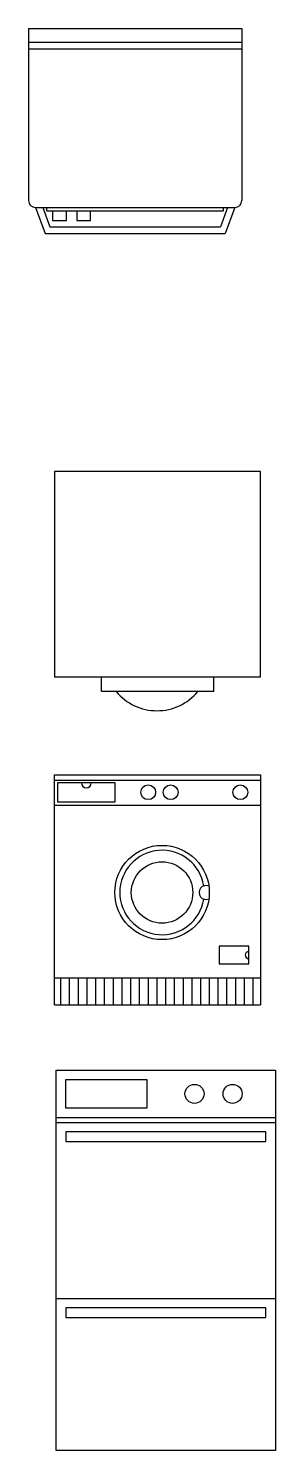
# Model space of a CAD drawing. Header units: millimetres. Extents: x 436 to 8707, y 4337 to 8587.
# Drawn here: x 3052 to 3771, y 4345 to 8499 of the extents above; entities that cross this region are included whole.
import ezdxf

# ---------------------------------------------------------------- set-up
doc = ezdxf.new("R2010")
doc.units = ezdxf.units.MM

msp = doc.modelspace()

# ---------------------------------------------------------------- linework, layer by layer
for p, q in [((3051.6, 8498.6), (3673.2, 8498.6)), ((3051.6, 8498.6), (3051.6, 7995.8)), ((3673.2, 8498.6), (3673.2, 7995.8)), ((3051.6, 8458.6), (3673.2, 8458.6)), ((3051.6, 8438.6), (3673.2, 8438.6)), ((3071.6, 7975.8), (3653.2, 7975.8)), ((3071.6, 7975.8), (3100.1, 7899.3)), ((3093, 7975.8), (3114, 7919.3)), ((3104.7, 7965.8), (3104.7, 7975.8)), ((3631.9, 7975.8), (3610.9, 7919.3)), ((3620.2, 7965.8), (3620.2, 7975.8)), ((3653.2, 7975.8), (3624.8, 7899.3)), ((3104.7, 7965.8), (3620.2, 7965.8)), ((3122, 7965.8), (3122, 7938.1)), ((3122, 7938.1), (3162.6, 7938.1)), ((3162.6, 7938.1), (3162.6, 7965.8)), ((3192, 7965.8), (3192, 7938.1)), ((3192, 7938.1), (3232.6, 7938.1)), ((3232.6, 7938.1), (3232.6, 7965.8)), ((3100.1, 7899.3), (3624.8, 7899.3)), ((3114, 7919.3), (3610.9, 7919.3)), ((3127.8, 7205.1), (3127.8, 6605.1)), ((3727.8, 7205.1), (3127.8, 7205.1)), ((3727.8, 6605.1), (3727.8, 7205.1)), ((3127.8, 6605.1), (3727.8, 6605.1)), ((3264.2, 6562.3), (3264.2, 6605.1)), ((3591.4, 6562.3), (3591.4, 6605.1)), ((3591.4, 6562.3), (3264.2, 6562.3)), ((3127.8, 5647.4), (3127.8, 6319.1)), ((3127.8, 6319.1), (3727.8, 6319.1)), ((3727.8, 6319.1), (3727.8, 5647.4)), ((3127.8, 6302.9), (3727.8, 6302.9)), ((3127.8, 6230.4), (3727.8, 6230.4)), ((3727.8, 5725), (3127.8, 5725)), ((3145, 5725), (3145, 5647.4)), ((3170.5, 5725), (3170.5, 5647.4)), ((3196, 5725), (3196, 5647.4)), ((3221.5, 5725), (3221.5, 5647.4)), ((3247, 5725), (3247, 5647.4)), ((3272.4, 5725), (3272.4, 5647.4)), ((3297.9, 5725), (3297.9, 5647.4)), ((3323.4, 5725), (3323.4, 5647.4)), ((3348.9, 5725), (3348.9, 5647.4)), ((3374.4, 5725), (3374.4, 5647.4)), ((3399.9, 5725), (3399.9, 5647.4)), ((3425.4, 5725), (3425.4, 5647.4)), ((3450.9, 5725), (3450.9, 5647.4)), ((3476.4, 5725), (3476.4, 5647.4)), ((3501.9, 5725), (3501.9, 5647.4)), ((3527.4, 5725), (3527.4, 5647.4)), ((3552.9, 5725), (3552.9, 5647.4)), ((3578, 5725), (3578, 5647.4)), ((3578.4, 5725), (3578.4, 5647.4)), ((3603.4, 5725), (3603.4, 5647.4)), ((3628.9, 5725), (3628.9, 5647.4)), ((3654.4, 5725), (3654.4, 5647.4)), ((3679.9, 5725), (3679.9, 5647.4)), ((3705.4, 5725), (3705.4, 5647.4)), ((3127.8, 5647.4), (3727.8, 5647.4)), ((3132.4, 4345.4), (3132.4, 5456.5)), ((3132.4, 5456.5), (3771.3, 5456.5)), ((3771.3, 5456.5), (3771.3, 4345.4)), ((3160.2, 5428.8), (3396.3, 5428.8)), ((3160.2, 5345.4), (3160.2, 5428.8)), ((3396.3, 5428.8), (3396.3, 5345.4)), ((3132.4, 5317.7), (3771.3, 5317.7)), ((3396.3, 5345.4), (3160.2, 5345.4)), ((3132.4, 5303.8), (3771.3, 5303.8)), ((3743.5, 5276), (3160.2, 5276)), ((3160.2, 5276), (3160.2, 5248.2)), ((3743.5, 5248.2), (3743.5, 5276)), ((3160.2, 5248.2), (3743.5, 5248.2)), ((3132.4, 4789.9), (3771.3, 4789.9)), ((3743.5, 4762.1), (3160.2, 4762.1)), ((3160.2, 4762.1), (3160.2, 4734.3)), ((3743.5, 4734.3), (3743.5, 4762.1)), ((3160.2, 4734.3), (3743.5, 4734.3)), ((3771.3, 4345.4), (3132.4, 4345.4))]:
    msp.add_line(p, q)
for points in [[(3136.2, 6295.2), (3136.2, 6239.6), (3303.9, 6239.6), (3303.9, 6295.2)], [(3693.3, 5766.4), (3693.3, 5818.2), (3607, 5818.2), (3607, 5766.4)]]:
    msp.add_lwpolyline(points, close=True)
for centre, radius in [((3400.4, 6268), 21.6), ((3465.8, 6268), 21.6), ((3668.7, 6268), 21.6), ((3440.8, 5975.2), 137.7), ((3440.8, 5975.2), 89.6), ((3535.2, 5387.1), 27.8), ((3646.3, 5387.1), 27.8)]:
    msp.add_circle(centre, radius)
for centre, radius, start, end in [((3071.6, 7995.8), 20, 180, 270), ((3653.2, 7995.8), 20, 270, 0), ((3426, 6659.1), 153.1, 219.2339, 320.7661), ((3220, 6295.2), 14.1, 180, 0), ((3440.8, 5975.2), 123.2, 9.0246, 350.9754), ((3569.2, 5975.2), 20.5, 67.0362, 292.9638), ((3693.3, 5792.3), 10.3, 90, 270)]:
    msp.add_arc(centre, radius, start, end)

doc.saveas('drawing.dxf')
